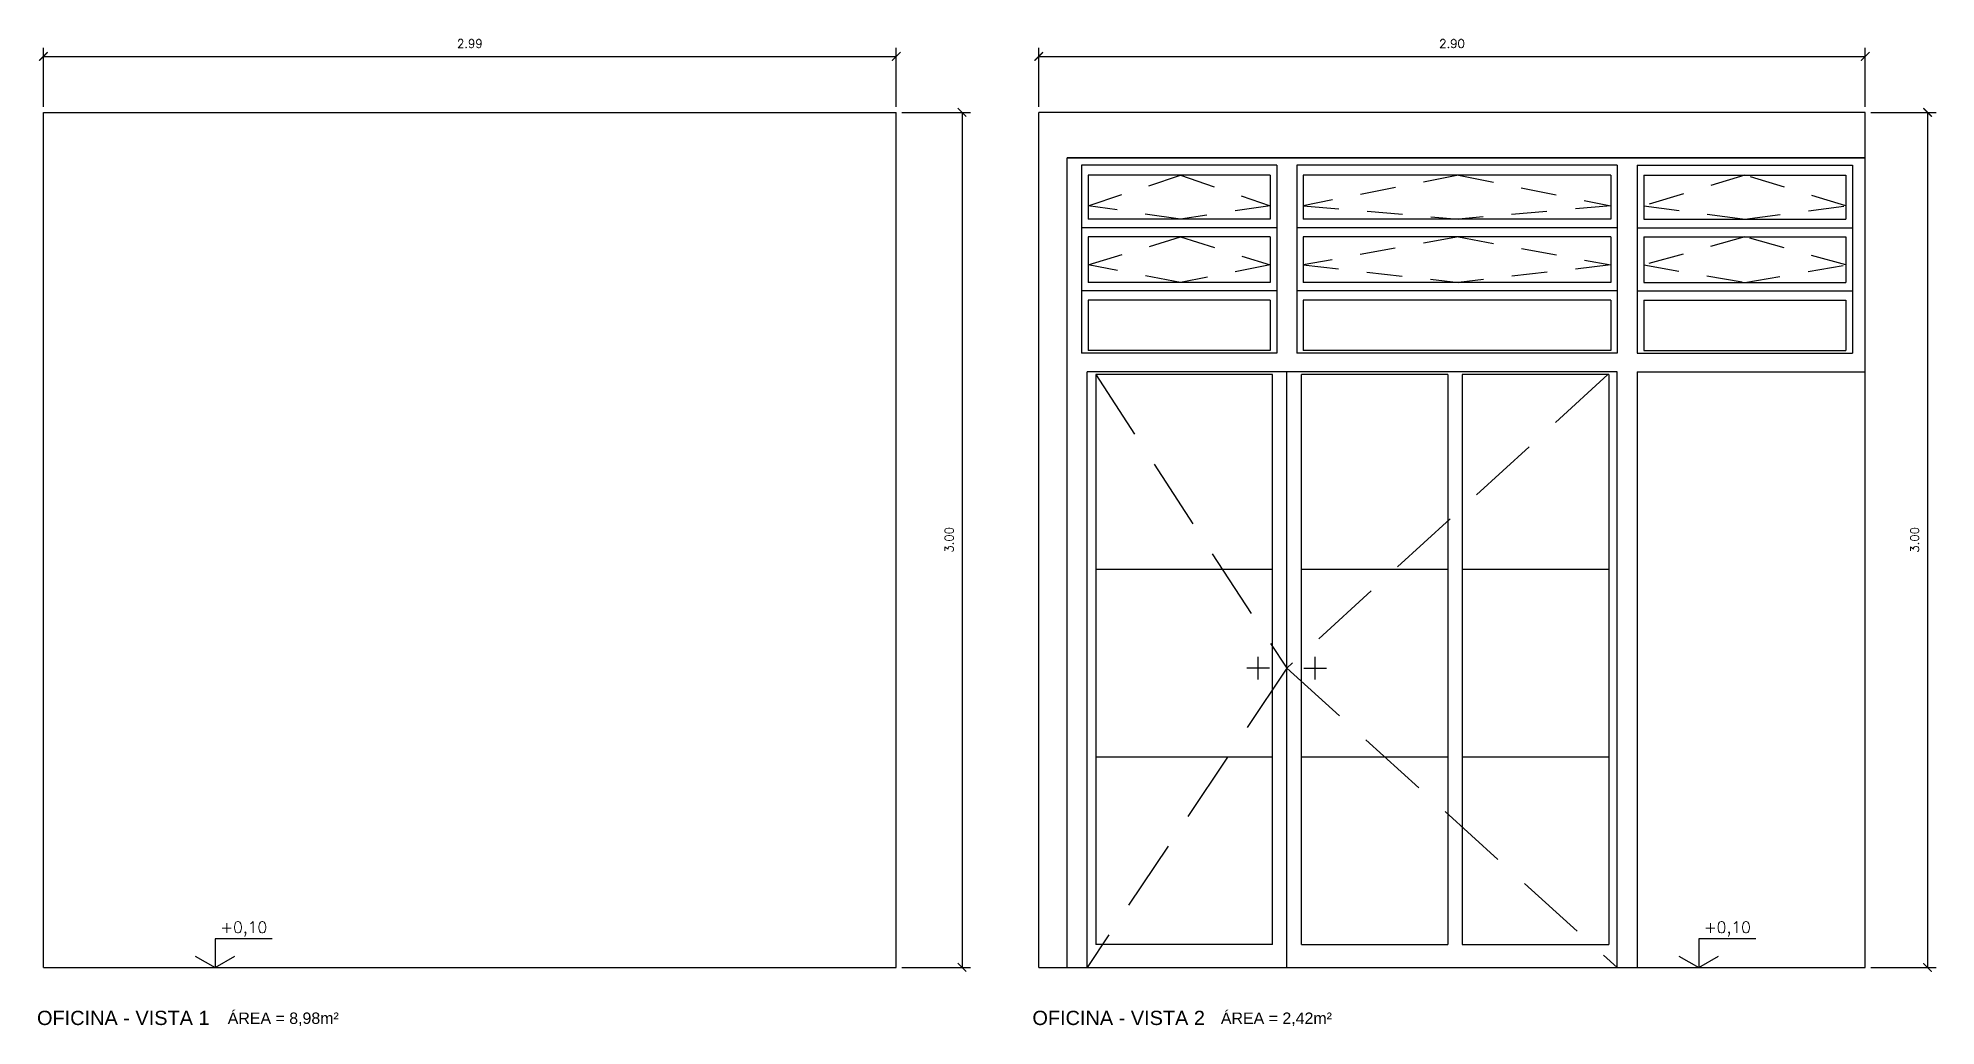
# Model space of a CAD drawing. Header units: millimetres. Extents: x 1 to 250, y 10 to 22.
# Drawn here: x 148.49 to 155.15, y 18.09 to 21.55 of the extents above; entities that cross this region are included whole.
import ezdxf

# ---------------------------------------------------------------- set-up
doc = ezdxf.new("R2010")
doc.units = ezdxf.units.MM
doc.linetypes.add('HIDDEN', pattern=[0.375, 0.25, -0.125])
for name, color, linetype in [('COTAS', 1, 'Continuous'), ('LPROJ', 7, 'HIDDEN'), ('LVISTA01', 8, 'Continuous'), ('LVISTA02', 1, 'Continuous'), ('NOTAS', 2, 'Continuous'), ('REVEST', 2, 'Continuous')]:
    doc.layers.add(name, color=color, linetype=linetype)
doc.styles.add('60-20', font='romans.shx', dxfattribs={"height": 0.03})
doc.styles.add('60-50', font='romans.shx', dxfattribs={"height": 0.075})
doc.styles.add('80-20', font='romans.shx', dxfattribs={"height": 0.04})
doc.styles.add('ARIAL', font='arial.ttf', dxfattribs={"height": 0.05})
doc.dimstyles.new('20', dxfattribs={"dimtxt": 0.1, "dimasz": 0.075, "dimexe": 0.075, "dimexo": 0.05, "dimgap": 0.075, "dimtad": 1, "dimzin": 4, "dimdsep": 46, "dimtxsty": '60-50', "dimblk1": 'ARCHTICK', "dimblk2": 'ARCHTICK', "dimsah": 1, "dimcen": 2.5, "dimclrt": 3, "dimadec": 0, "dimazin": 0, "dimtfac": 1, "dimtmove": 2, "dimatfit": 3, "dimldrblk": 'ARCHTICK', "dimfxl": 1, "dimarcsym": 0})

msp = doc.modelspace()

# ---------------------------------------------------------------- texts
at = {"layer": 'NOTAS', "color": 3, "style": '80-20'}
for p in [(149.1259, 18.4117), (154.332, 18.4117)]:
    msp.add_text('+0,10', height=0.04, dxfattribs=at).set_placement(p)
at = {"layer": 'NOTAS', "style": 'ARIAL'}
for s, height, p in [('OFICINA - VISTA 1', 0.05, (148.4826, 18.0888)), ('ÁREA = 8,98m²', 0.04, (149.1518, 18.0927)), ('OFICINA - VISTA 2', 0.05, (151.9755, 18.0888)), ('ÁREA = 2,42m²', 0.04, (152.6368, 18.0927))]:
    msp.add_text(s, height=height, dxfattribs=at).set_placement(p)

# ---------------------------------------------------------------- blocks, each defined once
blk = doc.blocks.new('_ARCHTICK')
at = {"color": 0, "linetype": 'ByBlock', "const_width": 0.15}
blk.add_lwpolyline([(-0.5, -0.5), (0.5, 0.5)], dxfattribs=at)
blk = doc.blocks.new('*D79')
at = {"color": 0, "linetype": 'ByBlock'}
for p, q in [((148.5049, 21.3109), (148.5049, 21.5173)), ((151.4978, 21.3109), (151.4978, 21.5173)), ((148.5049, 21.4873), (151.4978, 21.4873))]:
    blk.add_line(p, q, dxfattribs=at)
at = {"layer": 'DEFPOINTS', "color": 0, "linetype": 'ByBlock'}
for p in [(151.4978, 21.4873), (148.5049, 21.2909), (151.4978, 21.2909)]:
    blk.add_point(p, dxfattribs=at)
at = {"color": 0, "linetype": 'ByBlock', "xscale": 0.03, "yscale": 0.03, "zscale": 0.03, "rotation": 180}
blk.add_blockref('_ARCHTICK', (148.5049, 21.4873), dxfattribs=at)
at = {"color": 0, "linetype": 'ByBlock', "xscale": 0.03, "yscale": 0.03, "zscale": 0.03}
blk.add_blockref('_ARCHTICK', (151.4978, 21.4873), dxfattribs=at)
at = {"color": 3, "linetype": 'ByBlock', "insert": (150.0014, 21.5323), "char_height": 0.03, "attachment_point": 5, "style": '60-20'}
blk.add_mtext('2.99', dxfattribs=at)
blk = doc.blocks.new('*D80')
at = {"color": 0, "linetype": 'ByBlock'}
for p, q in [((151.9978, 21.3109), (151.9978, 21.5173)), ((154.8978, 21.3109), (154.8978, 21.5173)), ((151.9978, 21.4873), (154.8978, 21.4873))]:
    blk.add_line(p, q, dxfattribs=at)
at = {"layer": 'DEFPOINTS', "color": 0, "linetype": 'ByBlock'}
for p in [(154.8978, 21.4873), (151.9978, 21.2909), (154.8978, 21.2909)]:
    blk.add_point(p, dxfattribs=at)
at = {"color": 0, "linetype": 'ByBlock', "xscale": 0.03, "yscale": 0.03, "zscale": 0.03, "rotation": 180}
blk.add_blockref('_ARCHTICK', (151.9978, 21.4873), dxfattribs=at)
at = {"color": 0, "linetype": 'ByBlock', "xscale": 0.03, "yscale": 0.03, "zscale": 0.03}
blk.add_blockref('_ARCHTICK', (154.8978, 21.4873), dxfattribs=at)
at = {"color": 3, "linetype": 'ByBlock', "insert": (153.4478, 21.5323), "char_height": 0.03, "attachment_point": 5, "style": '60-20'}
blk.add_mtext('2.90', dxfattribs=at)
blk = doc.blocks.new('*D217')
at = {"color": 0, "linetype": 'ByBlock'}
for p, q in [((151.5178, 21.2909), (151.7584, 21.2909)), ((151.7284, 21.2909), (151.7284, 18.2909)), ((151.5178, 18.2909), (151.7584, 18.2909))]:
    blk.add_line(p, q, dxfattribs=at)
at = {"layer": 'DEFPOINTS', "color": 0, "linetype": 'ByBlock'}
for p in [(151.4978, 21.2909), (151.4978, 18.2909), (151.7284, 18.2909)]:
    blk.add_point(p, dxfattribs=at)
at = {"color": 0, "linetype": 'ByBlock', "xscale": 0.03, "yscale": 0.03, "zscale": 0.03}
for p, rotation in [((151.7284, 21.2909), 90), ((151.7284, 18.2909), 270)]:
    blk.add_blockref('_ARCHTICK', p, dxfattribs=dict(at, rotation=rotation))
at = {"color": 3, "linetype": 'ByBlock', "insert": (151.6834, 19.7909), "char_height": 0.03, "attachment_point": 5, "rotation": 90, "style": '60-20'}
blk.add_mtext('3.00', dxfattribs=at)
blk = doc.blocks.new('*D218')
at = {"color": 0, "linetype": 'ByBlock'}
for p, q in [((154.9178, 21.2909), (155.1463, 21.2909)), ((155.1163, 21.2909), (155.1163, 18.2909)), ((154.9178, 18.2909), (155.1463, 18.2909))]:
    blk.add_line(p, q, dxfattribs=at)
at = {"layer": 'DEFPOINTS', "color": 0, "linetype": 'ByBlock'}
for p in [(154.8978, 21.2909), (154.8978, 18.2909), (155.1163, 18.2909)]:
    blk.add_point(p, dxfattribs=at)
at = {"color": 0, "linetype": 'ByBlock', "xscale": 0.03, "yscale": 0.03, "zscale": 0.03}
for p, rotation in [((155.1163, 21.2909), 90), ((155.1163, 18.2909), 270)]:
    blk.add_blockref('_ARCHTICK', p, dxfattribs=dict(at, rotation=rotation))
at = {"color": 3, "linetype": 'ByBlock', "insert": (155.0713, 19.7909), "char_height": 0.03, "attachment_point": 5, "rotation": 90, "style": '60-20'}
blk.add_mtext('3.00', dxfattribs=at)

# ---------------------------------------------------------------- dimensions: what is measured, and where the dimension line sits
at = {"layer": 'COTAS'}
for base, p1, p2, picture, middle in [((151.4978, 21.4873), (148.5049, 21.2909), (151.4978, 21.2909), '*D79', (150.0014, 21.5323)), ((154.8978, 21.4873), (151.9978, 21.2909), (154.8978, 21.2909), '*D80', (153.4478, 21.5323))]:
    dim = msp.add_linear_dim(base=base, p1=p1, p2=p2, dimstyle='20', override={"dimtxt": 0.02, "dimasz": 0.03, "dimexe": 0.03, "dimexo": 0.02, "dimgap": 0.03, "dimtxsty": '60-20'}, dxfattribs=at)
    dim.commit()
    dim.dimension.update_dxf_attribs({"geometry": picture, "text_midpoint": middle})
for base, p1, p2, picture, middle in [((151.7284, 18.2909), (151.4978, 21.2909), (151.4978, 18.2909), '*D217', (151.6834, 19.7909)), ((155.1163, 18.2909), (154.8978, 21.2909), (154.8978, 18.2909), '*D218', (155.0713, 19.7909))]:
    dim = msp.add_linear_dim(base=base, p1=p1, p2=p2, angle=90, dimstyle='20', override={"dimtxt": 0.02, "dimasz": 0.03, "dimexe": 0.03, "dimexo": 0.02, "dimgap": 0.03, "dimtxsty": '60-20'}, dxfattribs=at)
    dim.commit()
    dim.dimension.update_dxf_attribs({"geometry": picture, "text_midpoint": middle})

# ---------------------------------------------------------------- linework, layer by layer
at = {"layer": 'COTAS'}
for p, q in [((152.1678, 18.2909), (152.1678, 20.3809)), ((154.0278, 20.3809), (152.1678, 20.3809)), ((154.0278, 18.2909), (154.0278, 20.3809)), ((154.0978, 20.3809), (154.0978, 18.2909)), ((154.0978, 20.3809), (154.8978, 20.3809))]:
    msp.add_line(p, q, dxfattribs=at)
at = {"layer": 'LPROJ', "ltscale": 0.5}
for p, q in [((152.1706, 20.9635), (152.4953, 21.0703)), ((152.4953, 21.0703), (152.8101, 20.9635)), ((153.4703, 21.0703), (152.9256, 20.9635)), ((153.4703, 21.0703), (154.0051, 20.9635)), ((154.4753, 21.0703), (154.1206, 20.9635)), ((154.8301, 20.9635), (154.4753, 21.0703)), ((152.4953, 20.9163), (152.1706, 20.9635)), ((152.8101, 20.9635), (152.4953, 20.9163)), ((152.9256, 20.9635), (153.4703, 20.9163)), ((154.0051, 20.9635), (153.4703, 20.9163)), ((154.1206, 20.9635), (154.4753, 20.9163)), ((154.4753, 20.9163), (154.8301, 20.9635)), ((152.1706, 20.7556), (152.4953, 20.8539)), ((152.4953, 20.8539), (152.8101, 20.7556)), ((153.4703, 20.8539), (152.9256, 20.7556)), ((153.4703, 20.8539), (154.0051, 20.7556)), ((154.4753, 20.8539), (154.1206, 20.7556)), ((154.8301, 20.7556), (154.4753, 20.8539)), ((152.4953, 20.6943), (152.1706, 20.7556)), ((152.8101, 20.7556), (152.4953, 20.6943)), ((152.9256, 20.7556), (153.4703, 20.6943)), ((154.0051, 20.7556), (153.4703, 20.6943)), ((154.1206, 20.7556), (154.4753, 20.6943)), ((154.4753, 20.6943), (154.8301, 20.7556))]:
    msp.add_line(p, q, dxfattribs=at)
at = {"layer": 'LPROJ'}
for p, q in [((152.1978, 20.3709), (152.8678, 19.3409)), ((153.995, 20.3709), (152.8678, 19.3409)), ((152.8678, 19.3409), (152.1678, 18.2909)), ((152.8678, 19.3409), (154.0278, 18.2909))]:
    msp.add_line(p, q, dxfattribs=at)
at = {"layer": 'LVISTA01'}
for p, q in [((152.1706, 21.0703), (152.1706, 20.9163)), ((152.8101, 21.0703), (152.1706, 21.0703)), ((152.8101, 21.0703), (152.8101, 20.9163)), ((154.0051, 21.0703), (152.9256, 21.0703)), ((152.9256, 21.0703), (152.9256, 20.9163)), ((154.0051, 21.0703), (154.0051, 20.9163)), ((154.1206, 21.0703), (154.8301, 21.0703)), ((154.1206, 21.0703), (154.1206, 20.9163)), ((154.8301, 21.0703), (154.8301, 20.9163)), ((152.8101, 20.9163), (152.1706, 20.9163)), ((154.0051, 20.9163), (152.9256, 20.9163)), ((154.1206, 20.9163), (154.8301, 20.9163)), ((152.8328, 20.8863), (152.1478, 20.8863)), ((152.8101, 20.8539), (152.1706, 20.8539)), ((152.1706, 20.8539), (152.1706, 20.6943)), ((152.8101, 20.8539), (152.8101, 20.6943)), ((154.0278, 20.8863), (152.9028, 20.8863)), ((154.0051, 20.8539), (152.9256, 20.8539)), ((152.9256, 20.8539), (152.9256, 20.6943)), ((154.0051, 20.8539), (154.0051, 20.6943)), ((154.0978, 20.8863), (154.8528, 20.8863)), ((154.1206, 20.8539), (154.8301, 20.8539)), ((154.1206, 20.8539), (154.1206, 20.6943)), ((154.8301, 20.8539), (154.8301, 20.6943)), ((152.8328, 20.6643), (152.1478, 20.6643)), ((152.8101, 20.6943), (152.1706, 20.6943)), ((154.0278, 20.6643), (152.9028, 20.6643)), ((154.0051, 20.6943), (152.9256, 20.6943)), ((154.0978, 20.6643), (154.8528, 20.6643)), ((154.1206, 20.6943), (154.8301, 20.6943)), ((152.8101, 20.6319), (152.1706, 20.6319)), ((152.1706, 20.6319), (152.1706, 20.4559)), ((152.8101, 20.6319), (152.8101, 20.4559)), ((154.0051, 20.6319), (152.9256, 20.6319)), ((152.9256, 20.6319), (152.9256, 20.4559)), ((154.0051, 20.6319), (154.0051, 20.4559)), ((154.1206, 20.6319), (154.8301, 20.6319)), ((154.1206, 20.6319), (154.1206, 20.4559)), ((154.8301, 20.6319), (154.8301, 20.4559)), ((152.8101, 20.4559), (152.1706, 20.4559)), ((154.0051, 20.4559), (152.9256, 20.4559)), ((154.1206, 20.4559), (154.8301, 20.4559)), ((152.8678, 18.2909), (152.8678, 20.3809)), ((152.1978, 20.3709), (152.1978, 18.3709)), ((152.8178, 20.3709), (152.1978, 20.3709)), ((152.8178, 18.3709), (152.8178, 20.3709)), ((152.9192, 18.3709), (152.9192, 20.3709)), ((153.4335, 20.3709), (152.9192, 20.3709)), ((153.4335, 20.3709), (153.4335, 18.3709)), ((153.9978, 20.3709), (153.4835, 20.3709)), ((153.4835, 20.3709), (153.4835, 18.3709)), ((153.9978, 20.3709), (153.9978, 18.3709)), ((152.8178, 19.6869), (152.1978, 19.6869)), ((153.4335, 19.6869), (152.9192, 19.6869)), ((153.9978, 19.6869), (153.4835, 19.6869)), ((152.8178, 19.0289), (152.1978, 19.0289)), ((153.4335, 19.0289), (152.9192, 19.0289)), ((153.9978, 19.0289), (153.4835, 19.0289)), ((152.8178, 18.3709), (152.1978, 18.3709)), ((152.9192, 18.3709), (153.4335, 18.3709)), ((153.4835, 18.3709), (153.9978, 18.3709))]:
    msp.add_line(p, q, dxfattribs=at)
at = {"layer": 'LVISTA02'}
for p, q in [((152.0978, 18.2909), (152.0978, 21.1309)), ((154.8978, 21.1309), (152.0978, 21.1309)), ((152.0978, 21.1309), (154.8978, 21.1309)), ((152.8328, 21.1059), (152.1478, 21.1059)), ((152.1478, 21.1059), (152.1478, 20.4459)), ((152.8328, 21.1059), (152.8328, 20.4459)), ((154.0278, 21.1059), (152.9028, 21.1059)), ((152.9028, 21.1059), (152.9028, 20.4459)), ((154.0278, 21.1059), (154.0278, 20.4459)), ((154.0978, 21.1059), (154.0978, 20.4459)), ((154.0978, 21.1059), (154.8528, 21.1059)), ((154.8528, 21.1059), (154.8528, 20.4459)), ((152.8328, 20.4459), (152.1478, 20.4459)), ((154.0278, 20.4459), (152.9028, 20.4459)), ((154.0978, 20.4459), (154.8528, 20.4459))]:
    msp.add_line(p, q, dxfattribs=at)
at = {"layer": 'NOTAS'}
for p, q in [((152.8078, 19.3409), (152.7278, 19.3409)), ((152.7678, 19.3009), (152.7678, 19.3809)), ((152.9278, 19.3409), (153.0078, 19.3409)), ((152.9678, 19.3009), (152.9678, 19.3809))]:
    msp.add_line(p, q, dxfattribs=at)
for points in [[(149.3072, 18.3909), (149.1072, 18.3909), (149.1072, 18.2909)], [(154.5134, 18.3909), (154.3134, 18.3909), (154.3134, 18.2909)]]:
    msp.add_lwpolyline(points, dxfattribs=at)
at = {"layer": 'NOTAS', "color": 3}
for points in [[(149.038, 18.3309), (149.1072, 18.2909), (149.1765, 18.3309)], [(154.2441, 18.3309), (154.3134, 18.2909), (154.3826, 18.3309)]]:
    msp.add_lwpolyline(points, dxfattribs=at)
at = {"layer": 'REVEST'}
for p, q in [((148.5049, 18.2909), (148.5049, 21.2909)), ((148.5049, 21.2909), (151.4978, 21.2909)), ((151.4978, 18.2909), (151.4978, 21.2909)), ((151.9978, 18.2909), (151.9978, 21.2909)), ((154.8978, 21.2909), (151.9978, 21.2909)), ((154.8978, 18.2909), (154.8978, 21.2909)), ((148.5049, 18.2909), (151.4978, 18.2909)), ((151.9978, 18.2909), (154.8978, 18.2909))]:
    msp.add_line(p, q, dxfattribs=at)

msp.set_redraw_order([(e.dxf.handle, doc.entitydb.next_handle()) for e in msp.query("TEXT MTEXT ATTDEF DIMENSION ARC_DIMENSION")])  # texts and dimensions are drawn at this point

doc.saveas('drawing.dxf')
